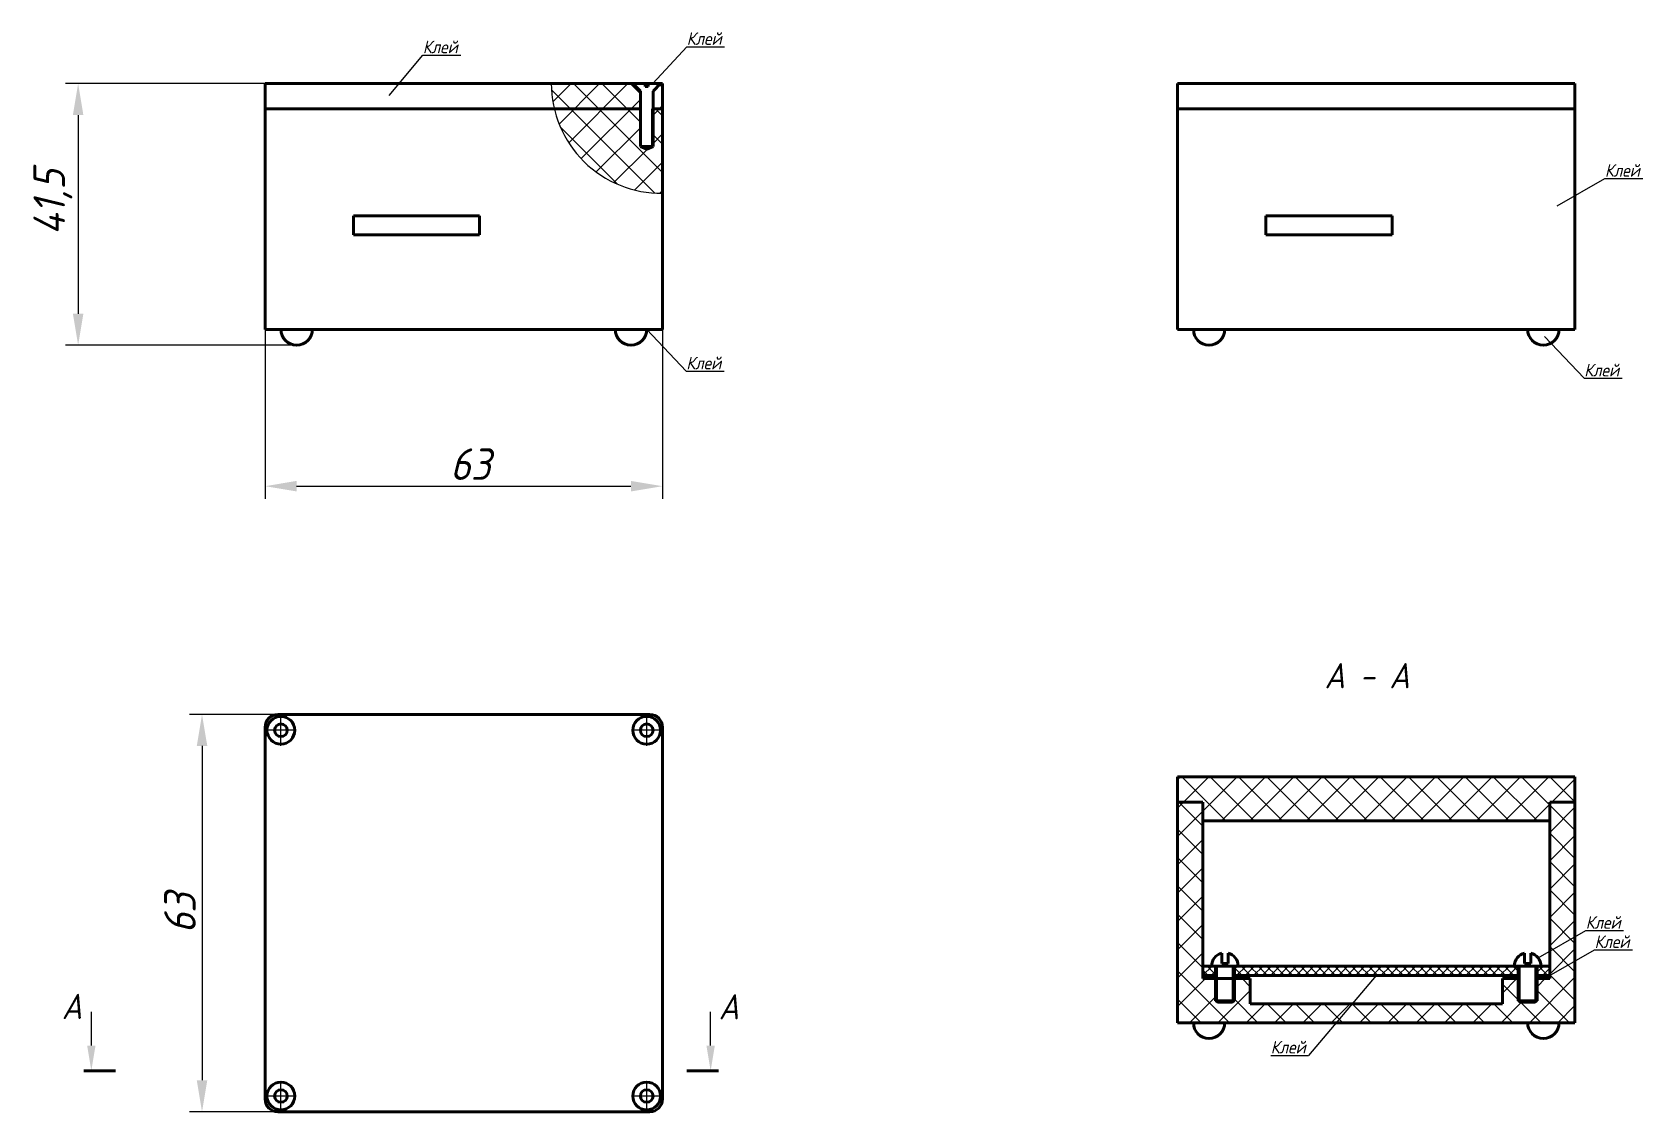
# Model space of a CAD drawing. Header units: millimetres. Extents: x -963 to 6553, y -1367 to 496.
# Drawn here: x 15.3 to 270.7, y -671.3 to -500.1 of the extents above; entities that cross this region are included whole.
import ezdxf

# ---------------------------------------------------------------- set-up
doc = ezdxf.new("R2010")
doc.units = ezdxf.units.MM
doc.header["$LTSCALE"] = 0.5
doc.linetypes.add('осевая2', pattern=[28.575, 19.05, -3.175, 3.175, -3.175])
doc.layers.get('0').update_dxf_attribs({"lineweight": 60})
doc.layers.add('1-оси', color=1, linetype='осевая2')
doc.layers.add('3-размеры', color=6, linetype='Continuous')
doc.layers.add('2-штриховка', color=7, linetype='Continuous', true_color=0x00c7c7)
doc.styles.get("Standard").update_dxf_attribs({"font": 'isocpeui.ttf', "width": 0.9})
doc.dimstyles.new('Standart', dxfattribs={"dimtxt": 5, "dimasz": 5, "dimexe": 2, "dimexo": 0, "dimgap": 1, "dimtad": 1, "dimtoh": 1, "dimdec": 1, "dimtxsty": 'Standard', "dimcen": 2.5, "dimadec": 0, "dimazin": 0, "dimtfac": 1, "dimtdec": 1, "dimtmove": 0, "dimatfit": 3, "dimldrblk": 'DOTSMALL', "dimfxl": 1, "dimarcsym": 0})
pattern_1 = [(45, (-606.2428, -281.3413), (-2.245064, 2.245064), []), (135, (-606.2428, -281.3413), (-2.245064, -2.245064), [])]

msp = doc.modelspace()

# ---------------------------------------------------------------- texts
at = {"width": 0.9}
for s, p in [('А - А', (220.211, -604.154)), ('А', (20.003, -656.598)), ('А', (124.157, -656.649))]:
    msp.add_text(s, height=4, dxfattribs=at).set_placement(p)
at = {"layer": '3-размеры', "width": 0.9}
for p in [(119.092, -502.138), (77.254, -503.461), (264.664, -523.038), (119.023, -553.584), (261.383, -554.708), (261.62, -642.286), (263.026, -645.334), (211.687, -662.058)]:
    msp.add_text('Клей', height=2, dxfattribs=at).set_placement(p)

# ---------------------------------------------------------------- blocks, each defined once
blk = doc.blocks.new('*D189')
at = {"layer": '3-размеры', "color": 0, "lineweight": -2, "transparency": 16777216}
for p, q in [((52.24, -508.26), (20.6, -508.26)), ((22.6, -513.26), (22.6, -544.76)), ((57.24, -549.76), (20.6, -549.76))]:
    blk.add_line(p, q, dxfattribs=at)
at = {"layer": '3-размеры', "color": 0, "transparency": 16777216}
for points in [[(21.77, -513.26), (23.43, -513.26), (22.6, -508.26)], [(21.77, -544.76), (23.43, -544.76), (22.6, -549.76)]]:
    blk.add_solid(points, dxfattribs=at)
at = {"layer": '3-размеры', "color": 0, "transparency": 16777216, "insert": (18.6, -527.07), "char_height": 5, "attachment_point": 5, "rotation": 90}
blk.add_mtext('41,5', dxfattribs=at)
blk = doc.blocks.new('_DotSmall')
at = {"color": 0, "linetype": 'ByBlock', "const_width": 0.5}
blk.add_lwpolyline([(-0.0625, 0, 1), (0.0625, 0, 1)], format="xyb", close=True, dxfattribs=at)
blk = doc.blocks.new('*D190')
at = {"layer": '3-размеры', "color": 0, "lineweight": -2, "transparency": 16777216}
for p, q in [((52.24, -547.26), (52.24, -574.11)), ((115.24, -547.26), (115.24, -574.11)), ((57.24, -572.11), (110.24, -572.11))]:
    blk.add_line(p, q, dxfattribs=at)
at = {"layer": '3-размеры', "color": 0, "transparency": 16777216}
for points in [[(57.24, -571.27), (57.24, -572.94), (52.24, -572.11)], [(110.24, -571.27), (110.24, -572.94), (115.24, -572.11)]]:
    blk.add_solid(points, dxfattribs=at)
at = {"layer": '3-размеры', "color": 0, "transparency": 16777216, "insert": (84.8, -568.61), "char_height": 5, "attachment_point": 5}
blk.add_mtext('63', dxfattribs=at)
blk = doc.blocks.new('*D191')
at = {"layer": '3-размеры', "color": 0, "lineweight": -2, "transparency": 16777216}
for p, q in [((54.74, -608.3), (40.24, -608.3)), ((42.24, -613.3), (42.24, -666.3)), ((54.74, -671.3), (40.24, -671.3))]:
    blk.add_line(p, q, dxfattribs=at)
at = {"layer": '3-размеры', "color": 0, "transparency": 16777216}
for points in [[(41.41, -613.3), (43.08, -613.3), (42.24, -608.3)], [(41.41, -666.3), (43.08, -666.3), (42.24, -671.3)]]:
    blk.add_solid(points, dxfattribs=at)
at = {"layer": '3-размеры', "color": 0, "transparency": 16777216, "insert": (38.74, -639.8), "char_height": 5, "attachment_point": 5, "rotation": 90}
blk.add_mtext('63', dxfattribs=at)

# ---------------------------------------------------------------- dimensions: what is measured, and where the dimension line sits
at = {"layer": '3-размеры'}
for base, p1, p2, text, picture, middle in [((22.6, -549.757), (52.244, -508.257), (57.244, -549.757), '41,5', '*D189', (22.6, -527.068)), ((42.244, -671.304), (54.744, -608.304), (54.744, -671.304), '63', '*D191', (42.244, -639.804))]:
    dim = msp.add_linear_dim(base=base, p1=p1, p2=p2, angle=90, text=text, dimstyle='Standart', dxfattribs=at)
    dim.commit()
    dim.dimension.update_dxf_attribs({"geometry": picture, "text_midpoint": middle, "dimtype": 160})
dim = msp.add_linear_dim(base=(115.244, -572.106), p1=(52.244, -547.257), p2=(115.244, -547.257), text='63', dimstyle='Standart', dxfattribs=at)
dim.commit()
dim.dimension.update_dxf_attribs({"geometry": '*D190', "text_midpoint": (84.801, -572.106), "dimtype": 160})

# ---------------------------------------------------------------- hatches: boundary and pattern name
at = {"layer": '2-штриховка'}
h = msp.add_hatch(dxfattribs=at)
h.set_pattern_fill('ANSI37', color=256)
h.set_pattern_definition(pattern_1)
h.paths.add_polyline_path([(111.744, -509.457), (110.544, -508.257), (97.622, -508.257, 0.0580278), (98.088, -512.257), (111.744, -512.257)])
h.paths.add_polyline_path([(111.744, -512.257), (98.088, -512.257, 0.351272), (115.244, -525.664), (115.244, -512.257), (113.744, -512.257), (113.744, -518.257), (112.744, -518.657), (111.744, -518.257)])
h.paths.add_polyline_path([(115.244, -508.257), (114.944, -508.257), (113.744, -509.457), (113.744, -512.257), (115.244, -512.257)])
h = msp.add_hatch(dxfattribs=at)
h.set_pattern_fill('ANSI37', color=256)
h.set_pattern_definition(pattern_1)
h.paths.add_polyline_path([(259.916, -618.189), (196.916, -618.189), (196.916, -622.189), (200.916, -622.189), (259.916, -622.189)])
h.paths.add_polyline_path([(255.916, -622.189), (200.916, -622.189), (200.916, -625.189), (255.916, -625.189)], flags=17)
h.paths.add_polyline_path([(200.916, -625.189), (200.916, -622.189), (196.916, -622.189), (196.916, -657.189), (259.916, -657.189), (259.916, -622.189), (255.916, -622.189), (255.916, -625.189), (255.916, -650.189), (253.916, -650.189), (253.916, -653.689), (253.616, -653.939), (251.216, -653.939), (250.916, -653.689), (250.916, -650.189), (248.416, -650.189), (248.416, -654.189), (208.416, -654.189), (208.416, -650.189), (205.916, -650.189), (205.916, -653.689), (205.616, -653.939), (203.216, -653.939), (202.916, -653.689), (202.916, -650.189), (200.916, -650.189)])
at = {"layer": '2-штриховка', "ltscale": 0.3}
h = msp.add_hatch(dxfattribs=at)
h.set_pattern_fill('ANSI37', color=256, scale=0.3)
h.set_pattern_definition([(45, (-606.2428, -280.8413), (-0.6735192, 0.6735192), []), (135, (-606.2428, -280.8413), (-0.6735192, -0.6735192), [])])
h.paths.add_polyline_path([(250.916, -648.189), (250.316, -648.189), (205.916, -648.189), (205.916, -649.689), (208.416, -649.689), (248.416, -649.689), (250.916, -649.689)])
h.paths.add_polyline_path([(202.916, -648.189), (200.916, -648.189), (200.916, -649.689), (202.916, -649.689)])
h.paths.add_polyline_path([(255.916, -648.189), (253.916, -648.189), (253.916, -649.689), (255.916, -649.689)])
at = {"layer": '2-штриховка'}
h = msp.add_hatch(dxfattribs=at)
h.set_pattern_fill('ANSI37', color=256, scale=0.1)
h.set_pattern_definition([(45, (-606.24283, -281.34133), (-0.2245064, 0.2245064), []), (135, (-606.24283, -281.34133), (-0.2245064, -0.2245064), [])])
h.paths.add_polyline_path([(202.916, -649.689), (200.916, -649.689), (200.916, -650.189), (202.916, -650.189)])
h.paths.add_polyline_path([(207.916, -649.689), (205.916, -649.689), (205.916, -650.189), (207.916, -650.189)])
h.paths.add_polyline_path([(250.916, -649.689), (248.916, -649.689), (248.916, -650.189), (250.916, -650.189)])
h.paths.add_polyline_path([(255.916, -649.689), (253.916, -649.689), (253.916, -650.189), (255.916, -650.189)])

# ---------------------------------------------------------------- linework, layer by layer
for p, q in [((115.244, -508.257), (52.244, -508.257)), ((52.244, -508.257), (52.244, -512.257)), ((111.744, -509.457), (110.544, -508.257)), ((114.944, -508.257), (110.544, -508.257)), ((112.494, -508.757), (112.494, -508.257)), ((112.994, -508.757), (112.494, -508.757)), ((112.744, -508.257), (112.994, -508.257)), ((112.744, -508.257), (112.994, -508.257)), ((112.994, -508.257), (112.994, -508.757)), ((113.744, -509.457), (114.944, -508.257)), ((115.244, -512.257), (115.244, -508.257)), ((259.916, -508.257), (196.916, -508.257)), ((196.916, -508.257), (196.916, -512.257)), ((259.616, -508.257), (255.216, -508.257)), ((257.416, -508.257), (257.666, -508.257)), ((257.416, -508.257), (257.666, -508.257)), ((259.916, -512.257), (259.916, -508.257)), ((52.244, -512.257), (56.244, -512.257)), ((52.244, -512.257), (52.244, -547.257)), ((111.744, -512.257), (56.244, -512.257)), ((111.744, -512.257), (111.744, -518.257)), ((113.744, -518.257), (113.744, -512.257)), ((113.744, -512.257), (115.244, -512.257)), ((115.244, -547.257), (115.244, -512.257)), ((196.916, -512.257), (200.916, -512.257)), ((196.916, -512.257), (196.916, -547.257)), ((258.416, -512.257), (200.916, -512.257)), ((258.416, -512.257), (259.916, -512.257)), ((259.916, -547.257), (259.916, -512.257)), ((111.744, -518.257), (113.744, -518.257)), ((112.744, -518.657), (111.744, -518.257)), ((112.744, -518.657), (113.744, -518.257)), ((86.244, -529.257), (66.244, -529.257)), ((66.244, -529.257), (66.244, -532.257)), ((86.244, -532.257), (86.244, -529.257)), ((230.916, -529.257), (210.916, -529.257)), ((210.916, -529.257), (210.916, -532.257)), ((230.916, -532.257), (230.916, -529.257)), ((66.244, -532.257), (86.244, -532.257)), ((210.916, -532.257), (230.916, -532.257)), ((52.244, -547.257), (115.244, -547.257)), ((196.916, -547.257), (259.916, -547.257)), ((259.916, -618.189), (196.916, -618.189)), ((196.916, -618.189), (196.916, -622.189)), ((259.616, -618.189), (255.216, -618.189)), ((257.416, -618.189), (257.666, -618.189)), ((257.416, -618.189), (257.666, -618.189)), ((259.916, -622.189), (259.916, -618.189)), ((196.916, -622.189), (196.916, -657.189)), ((200.916, -622.189), (196.916, -622.189)), ((200.916, -625.189), (200.916, -622.189)), ((255.916, -622.189), (259.916, -622.189)), ((255.916, -625.189), (255.916, -622.189)), ((259.916, -657.189), (259.916, -622.189)), ((255.916, -625.189), (200.916, -625.189)), ((200.916, -625.189), (200.916, -650.189)), ((255.916, -650.189), (255.916, -625.189)), ((200.916, -648.189), (255.916, -648.189)), ((202.916, -648.189), (202.916, -653.689)), ((203.916, -647.789), (203.916, -646.149)), ((203.916, -647.789), (204.916, -647.789)), ((204.916, -647.789), (204.916, -646.149)), ((205.916, -653.689), (205.916, -648.189)), ((250.916, -653.689), (250.916, -648.189)), ((251.916, -647.789), (251.916, -646.149)), ((251.916, -647.789), (252.916, -647.789)), ((252.916, -647.789), (252.916, -646.149)), ((252.916, -647.789), (252.916, -647.789)), ((253.916, -648.189), (253.916, -653.689)), ((200.916, -650.189), (200.916, -648.689)), ((200.916, -649.689), (202.916, -649.689)), ((200.916, -650.189), (208.416, -650.189)), ((202.916, -650.189), (200.916, -650.189)), ((205.916, -649.689), (208.416, -649.689)), ((207.916, -650.189), (207.916, -649.689)), ((208.416, -649.689), (248.416, -649.689)), ((208.416, -650.189), (208.416, -654.189)), ((250.916, -649.689), (248.416, -649.689)), ((248.416, -650.189), (248.416, -654.189)), ((248.416, -650.189), (250.916, -650.189)), ((248.916, -650.189), (248.916, -649.689)), ((250.916, -650.189), (248.916, -650.189)), ((255.916, -649.689), (253.916, -649.689)), ((255.916, -650.189), (253.916, -650.189)), ((202.916, -653.689), (205.916, -653.689)), ((202.916, -653.689), (203.216, -653.939)), ((205.916, -653.689), (205.616, -653.939)), ((253.916, -653.689), (250.916, -653.689)), ((250.916, -653.689), (251.216, -653.939)), ((253.916, -653.689), (253.616, -653.939)), ((203.216, -653.939), (205.616, -653.939)), ((208.416, -654.189), (248.416, -654.189)), ((253.616, -653.939), (251.216, -653.939)), ((196.916, -657.189), (259.916, -657.189)), ((228.416, -657.189), (200.916, -657.189)), ((228.416, -657.189), (255.916, -657.189)), ((28.504, -664.804), (23.504, -664.804)), ((124.129, -664.804), (119.129, -664.804))]:
    msp.add_line(p, q)
at = {"color": 0, "linetype": 'ByBlock'}
for p, q in [((111.744, -509.457), (111.744, -512.257)), ((113.744, -509.457), (113.744, -512.257))]:
    msp.add_line(p, q, dxfattribs=at)
at = {"color": 0}
for p, q in [((54.244, -608.304), (113.244, -608.304)), ((52.244, -610.304), (52.244, -669.304)), ((115.244, -610.304), (115.244, -669.304)), ((54.244, -671.304), (113.244, -671.304))]:
    msp.add_line(p, q, dxfattribs=at)
at = {"linetype": 'ByBlock', "lineweight": -2}
for points in [[(24.693, -660.804), (24.693, -655.436)], [(122.881, -660.804), (122.881, -655.436)]]:
    msp.add_lwpolyline(points, dxfattribs=at)
for centre in [(54.744, -610.804), (112.744, -610.804), (54.744, -668.804), (112.744, -668.804)]:
    msp.add_circle(centre, 2.2)
at = {"color": 0}
for centre in [(54.744, -610.804), (112.744, -610.804), (54.744, -668.804), (112.744, -668.804)]:
    msp.add_circle(centre, 1, dxfattribs=at)
for centre, radius, start, end in [((57.244, -547.257), 2.5, 180, 0), ((110.244, -547.257), 2.5, 180, 0), ((201.916, -547.257), 2.5, 180, 0), ((254.916, -547.257), 2.5, 180, 0), ((204.416, -648.189), 2.1, 103.77415, 180), ((204.416, -648.189), 2.1, 0, 76.22585), ((252.416, -648.189), 2.1, 103.77415, 180), ((252.416, -648.189), 2.1, 0, 76.22585), ((201.916, -657.189), 2.5, 180, 0), ((254.916, -657.189), 2.5, 180, 0)]:
    msp.add_arc(centre, radius, start, end)
for centre, start, end in [((54.244, -610.304), 90, 180), ((113.244, -610.304), 0, 90), ((54.244, -669.304), 180, 270), ((113.244, -669.304), 270, 0)]:
    msp.add_arc(centre, 2, start, end, dxfattribs=at)
for points in [[(25.36, -660.804), (24.693, -664.804), (24.027, -660.804)], [(123.547, -660.804), (122.881, -664.804), (122.214, -660.804)]]:
    msp.add_solid(points)
at = {"layer": '1-оси', "color": 0, "ltscale": 0.5}
for p, q in [((54.744, -613.254), (54.744, -608.354)), ((112.744, -613.254), (112.744, -608.354)), ((57.194, -610.804), (52.294, -610.804)), ((115.194, -610.804), (110.294, -610.804)), ((54.744, -671.254), (54.744, -666.354)), ((112.744, -671.254), (112.744, -666.354)), ((57.194, -668.804), (52.294, -668.804)), ((115.194, -668.804), (110.294, -668.804))]:
    msp.add_line(p, q, dxfattribs=at)
at = {"layer": '2-штриховка'}
for p, q in [((111.944, -512.257), (111.744, -512.257)), ((111.944, -518.257), (111.944, -512.257)), ((113.544, -518.257), (113.544, -512.257)), ((113.544, -512.257), (113.744, -512.257)), ((256.616, -512.257), (256.416, -512.257)), ((258.216, -512.257), (258.416, -512.257)), ((111.744, -518.257), (111.944, -518.257)), ((203.216, -653.939), (203.216, -648.189)), ((205.616, -653.939), (205.616, -648.189)), ((251.216, -653.939), (251.216, -648.189)), ((253.616, -653.939), (253.616, -648.189)), ((205.916, -650.189), (207.916, -650.189)), ((202.916, -653.689), (203.216, -653.689)), ((253.916, -653.689), (253.616, -653.689))]:
    msp.add_line(p, q, dxfattribs=at)
msp.add_arc((115.03, -508.257), 17.408, 180, 270.70388, dxfattribs=at)
at = {"layer": '3-размеры'}
for p, q in [((113.732, -508.257), (119.092, -502.432)), ((119.092, -502.432), (125.097, -502.432)), ((71.894, -510.157), (77.254, -503.755)), ((77.254, -503.755), (83.26, -503.755)), ((257.112, -527.645), (264.664, -523.332)), ((264.664, -523.332), (270.67, -523.332)), ((112.744, -547.257), (119.023, -553.878)), ((255.104, -548.381), (261.383, -555.002)), ((119.023, -553.878), (125.029, -553.878)), ((261.383, -555.002), (267.388, -555.002)), ((254.068, -646.893), (261.62, -642.58)), ((261.62, -642.58), (267.626, -642.58)), ((255.474, -649.941), (263.026, -645.629)), ((263.026, -645.629), (269.031, -645.629)), ((228.416, -649.689), (217.692, -662.353)), ((211.687, -662.353), (217.692, -662.353))]:
    msp.add_line(p, q, dxfattribs=at)

msp.set_redraw_order([(e.dxf.handle, doc.entitydb.next_handle()) for e in msp.query("TEXT MTEXT ATTDEF DIMENSION ARC_DIMENSION")])  # texts and dimensions are drawn at this point

doc.saveas('drawing.dxf')
